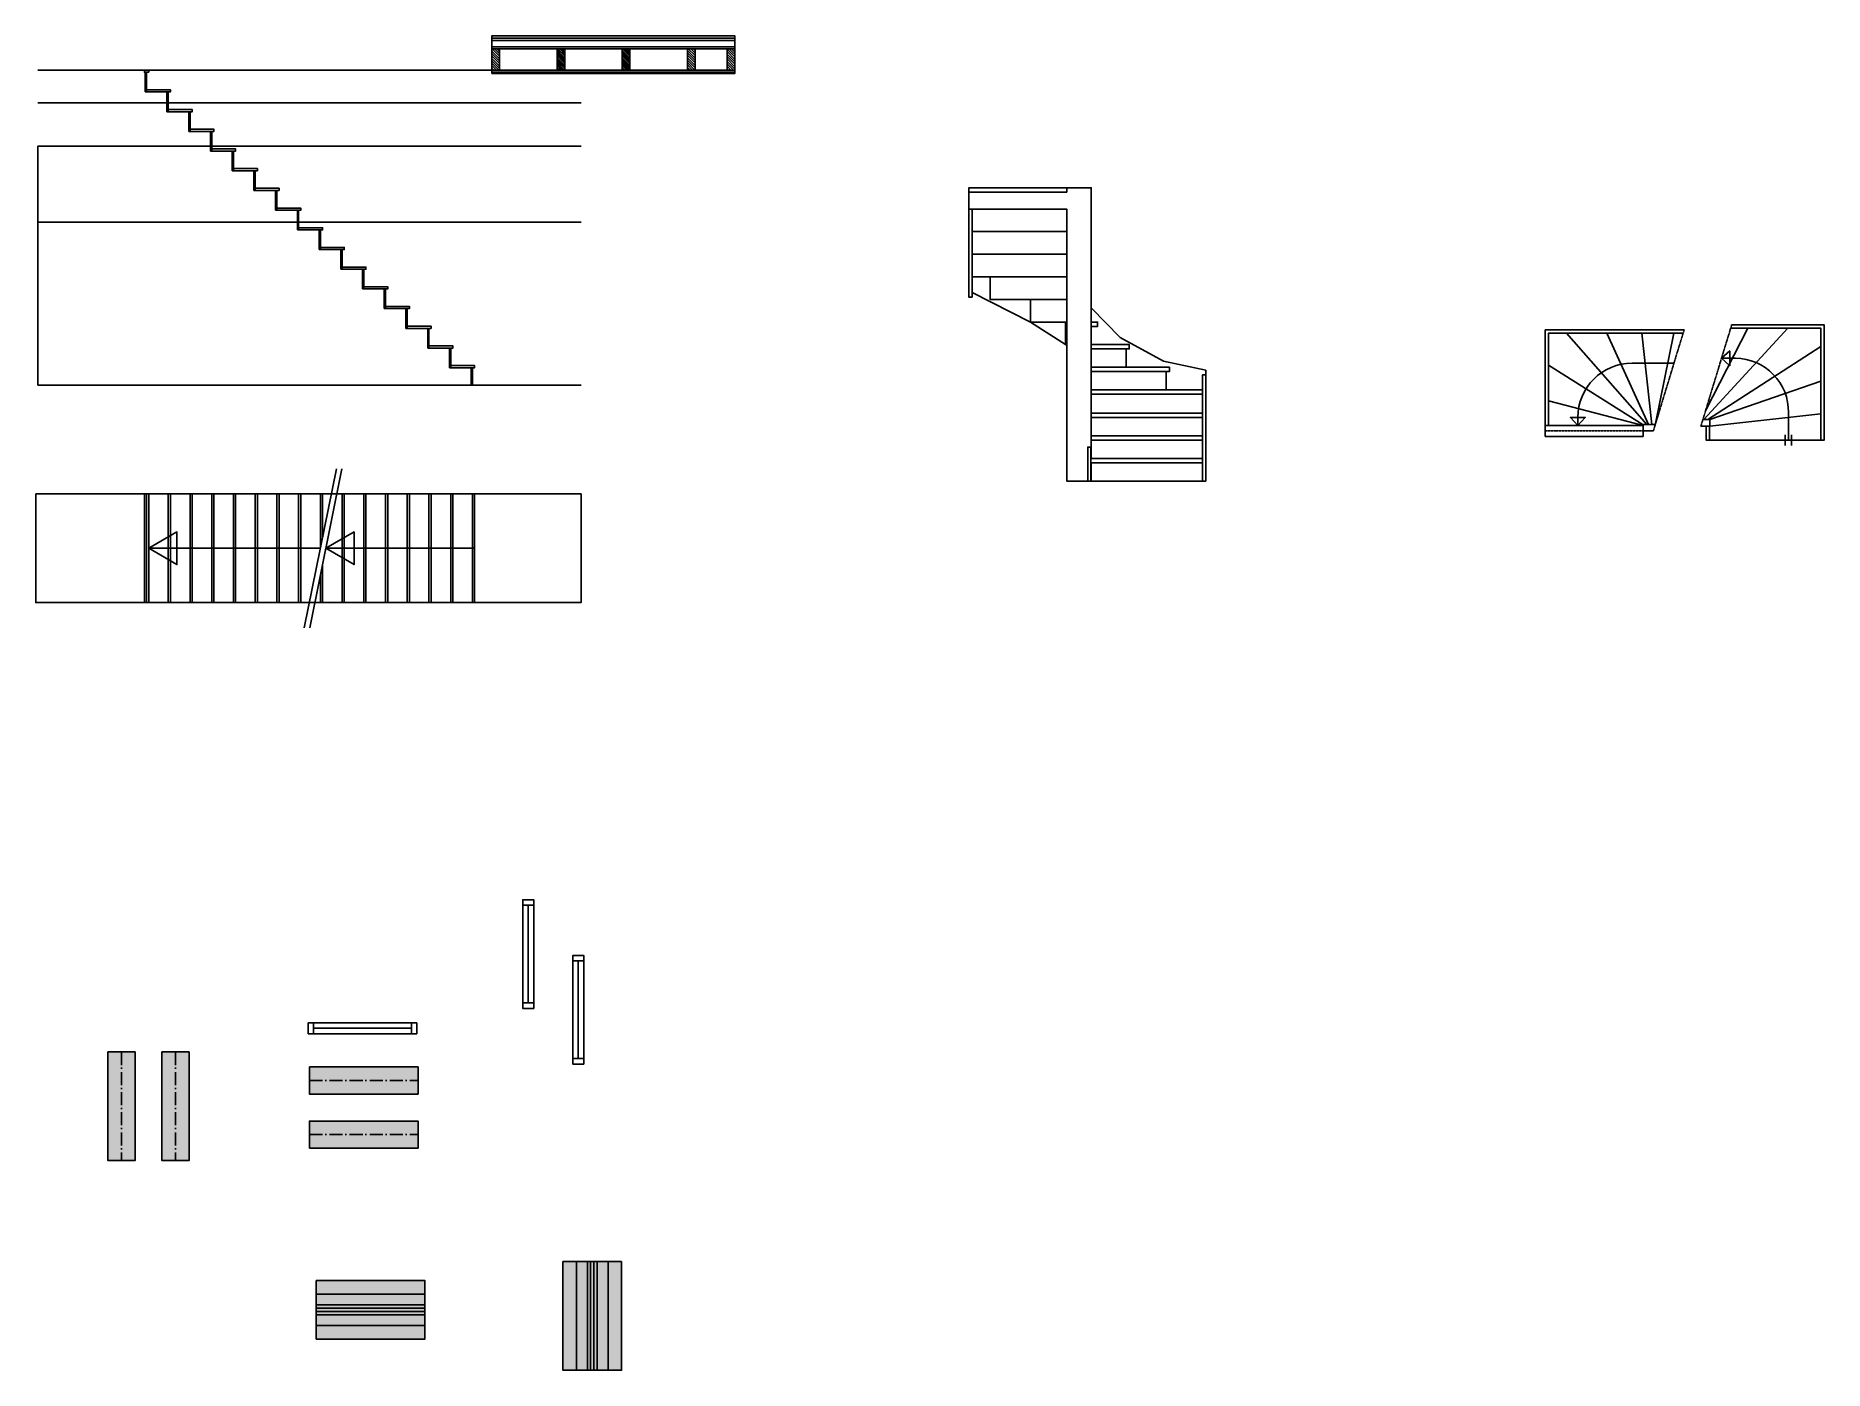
# Model space of a CAD drawing. Header units: millimetres. Extents: x -109306 to 269542, y -22401 to 197206.
# Drawn here: x -19202 to -2738, y 21742 to 34021 of the extents above; entities that cross this region are included whole.
import ezdxf

# ---------------------------------------------------------------- set-up
doc = ezdxf.new("R2010")
doc.units = ezdxf.units.MM
doc.linetypes.add('DASHDOT', pattern=[18.5, 12, -3, 0.5, -3])
doc.linetypes.add('DASHED', pattern=[19.05, 12.7, -6.35])
for name, color, linetype in [('18', 1, 'Continuous'), ('25', 2, 'Continuous'), ('DIMENSION', 1, 'Continuous')]:
    doc.layers.add(name, color=color, linetype=linetype)
pattern_1 = [(135, (13361.541, -33705.206), (-11.22532, -11.22532), [])]
pattern_2 = [(135, (13961.541, -33705.206), (-11.22532, -11.22532), [])]
pattern_3 = [(135, (14561.541, -33705.206), (-11.22532, -11.22532), [])]

# ---------------------------------------------------------------- blocks, each defined once
blk = doc.blocks.new('*U563')
at = {"true_color": 0x000000}
h = blk.add_hatch(color=18, dxfattribs=at)
h.dxf.hatch_style = 1
h.paths.add_polyline_path([(-500, -265), (500, -265), (500, -365), (-500, -365)])
h.paths.add_polyline_path([(-500, 50), (500, 50), (500, -235), (-500, -235)])
at = {"layer": '25'}
for points in [[(-500, 50), (500, 50), (500, -235), (-500, -235)], [(-500, -265), (500, -265), (500, -365), (-500, -365)]]:
    blk.add_lwpolyline(points, close=True, dxfattribs=at)
blk = doc.blocks.new('*U531')
at = {"true_color": 0x000000}
h = blk.add_hatch(color=18, dxfattribs=at)
h.dxf.hatch_style = 1
h.paths.add_polyline_path([(-500, 125), (500, 125), (500, -125), (-500, -125)])
at = {"layer": '25'}
blk.add_lwpolyline([(-500, 125), (500, 125), (500, -125), (-500, -125)], close=True, dxfattribs=at)
at = {"layer": 'DIMENSION', "linetype": 'DASHDOT', "ltscale": 10}
blk.add_lwpolyline([(-500, 0), (500, 0)], dxfattribs=at)
blk = doc.blocks.new('kozijn')
at = {"layer": '25'}
for points in [[(-500, -50), (500, -50), (500, 50), (-500, 50)], [(-450, 50), (-500, 50), (-500, -50), (-450, -50)], [(450, 50), (500, 50), (500, -50), (450, -50)]]:
    blk.add_lwpolyline(points, close=True, dxfattribs=at)
blk.add_lwpolyline([(-450, 0), (450, 0)], dxfattribs=at)
blk = doc.blocks.new('*U558')
at = {"layer": '25'}
for points in [[(-450, 50), (-500, 50), (-500, -50), (-450, -50)], [(500, 50), (-500, 50), (-500, -50), (500, -50)], [(450, 50), (500, 50), (500, -50), (450, -50)]]:
    blk.add_lwpolyline(points, close=True, dxfattribs=at)
blk.add_lwpolyline([(-450, 0), (450, 0)], dxfattribs=at)
blk = doc.blocks.new('*U630')
at = {"layer": '18'}
h = blk.add_hatch(dxfattribs=at)
h.set_pattern_fill('ANSI31', color=1, scale=5, angle=90)
h.set_pattern_definition(pattern_1)
h.paths.add_polyline_path([(-821, 196), (-750, 196), (-750, 0), (-821, 0)])
h = blk.add_hatch(dxfattribs=at)
h.set_pattern_fill('ANSI31', color=1, scale=5, angle=90)
h.set_pattern_definition(pattern_1)
h.paths.add_polyline_path([(-221, 196), (-150, 196), (-150, 0), (-221, 0)])
h = blk.add_hatch(dxfattribs=at)
h.set_pattern_fill('ANSI31', color=1, scale=5, angle=90)
h.set_pattern_definition(pattern_2)
h.paths.add_polyline_path([(-221, 196), (-150, 196), (-150, 0), (-221, 0)])
h = blk.add_hatch(dxfattribs=at)
h.set_pattern_fill('ANSI31', color=1, scale=5, angle=90)
h.set_pattern_definition(pattern_2)
h.paths.add_polyline_path([(379, 196), (450, 196), (450, 0), (379, 0)])
h = blk.add_hatch(dxfattribs=at)
h.set_pattern_fill('ANSI31', color=1, scale=5, angle=90)
h.set_pattern_definition(pattern_3)
h.paths.add_polyline_path([(379, 196), (450, 196), (450, 0), (379, 0)])
h = blk.add_hatch(dxfattribs=at)
h.set_pattern_fill('ANSI31', color=1, scale=5, angle=90)
h.set_pattern_definition(pattern_3)
h.paths.add_polyline_path([(979, 196), (1050, 196), (1050, 0), (979, 0)])
h = blk.add_hatch(dxfattribs=at)
h.set_pattern_fill('ANSI31', color=1, scale=5, angle=90)
h.set_pattern_definition([(135, (14959.574, -33705.206), (-11.22532, -11.22532), [])])
h.paths.add_polyline_path([(1344, 196), (1415, 196), (1415, 0), (1344, 0)])
at = {"layer": '25'}
for points in [[(1415, 294), (-821, 294), (-821, 316), (1415, 316)], [(1415, 274), (-821, 274), (-821, 294), (1415, 294)], [(1415, 214), (-821, 214), (-821, 274), (1415, 274)], [(1415, 196), (-821, 196), (-821, 214), (1415, 214)], [(-821, 196), (-750, 196), (-750, 0), (-821, 0)], [(-821, 0), (1415, 0), (1415, 196), (-821, 196)], [(-221, 196), (-150, 196), (-150, 0), (-221, 0)], [(-221, 196), (-150, 196), (-150, 0), (-221, 0)], [(379, 196), (450, 196), (450, 0), (379, 0)], [(379, 196), (450, 196), (450, 0), (379, 0)], [(979, 196), (1050, 196), (1050, 0), (979, 0)], [(1344, 196), (1415, 196), (1415, 0), (1344, 0)], [(-821, -20), (1415, -20), (1415, 0), (-821, 0)], [(-821, -32), (1415, -32), (1415, -20), (-821, -20)]]:
    blk.add_lwpolyline(points, close=True, dxfattribs=at)
blk = doc.blocks.new('trapbovenzijaanzich')
for points in [[(113, 208), (113, 2700), (-113, 2700), (-113, 2660), (-1013, 2660), (-1013, 2504), (-113, 2504), (-113, 0), (-113, 628)], [(-983, 1735), (-446, 1464), (-125, 1256), (-113, 1248)], [(1167, 977), (1167, 1020), (777, 1103), (379, 1323), (113, 1595)], [(113, 1424), (171, 1424), (171, 1464), (113, 1464)], [(113, 1216), (463, 1216), (463, 1256), (113, 1256)], [(433, 1216), (433, 1048)], [(113, 1008), (832, 1008), (832, 1048), (113, 1048)], [(802, 1008), (802, 840)], [(-113, 0), (113, 0), (113, 168)], [(113, 0), (1137, 0)]]:
    blk.add_lwpolyline(points)
for points in [[(-1013, 2660), (-113, 2660), (-113, 2700), (-1013, 2700)], [(-983, 1692), (-983, 2504), (-1013, 2504), (-1013, 1692)], [(-113, 2504), (-983, 2504), (-983, 2296), (-113, 2296)], [(-113, 2296), (-983, 2296), (-983, 2088), (-113, 2088)], [(-113, 2088), (-983, 2088), (-983, 1880), (-113, 1880)], [(-113, 1880), (-819, 1880), (-819, 1672), (-113, 1672)], [(-113, 1672), (-446, 1672), (-446, 1464), (-113, 1464)], [(-113, 1464), (-125, 1464), (-125, 1256), (-113, 1256)], [(113, 840), (113, 800), (1137, 800), (1137, 840)], [(1167, 0), (1137, 0), (1137, 977), (1167, 977)], [(113, 624), (113, 584), (1137, 584), (1137, 624)], [(113, 416), (113, 376), (1137, 376), (1137, 416)], [(110, 0), (80, 0), (80, 313), (110, 313)], [(110, 208), (110, 168), (1137, 168), (1137, 208)]]:
    blk.add_lwpolyline(points, close=True)

msp = doc.modelspace()

# ---------------------------------------------------------------- linework, layer by layer
for p, q in [((-4505.8, 31008.3), (-4121.3, 31008.3)), ((-3683.5, 31053.7), (-3555, 31053.7)), ((-5005.8, 30434.8), (-5005.8, 30508.3)), ((-16730.2, 28572.5), (-16434.6, 30037.9)), ((-16680.2, 28572.5), (-16384.6, 30037.9))]:
    msp.add_line(p, q)
for points in [[(-14182.4, 33705.2), (-19182.4, 33705.2)], [(-14182.4, 33405.2), (-19182.4, 33405.2)], [(-19182.4, 30805.2), (-19182.4, 33005.2)], [(-14182.4, 33005.2), (-19182.4, 33005.2)], [(-14182.4, 32305.2), (-19182.4, 32305.2)], [(-4037.1, 31284.8), (-5275.8, 31284.8), (-5275.8, 30434.8), (-5305.8, 30434.8), (-5305.8, 31314.8), (-4028, 31314.8)], [(-4371.4, 30444.8), (-5112, 31284.8)], [(-4354.3, 30444.8), (-4739.3, 31284.8)], [(-4323.7, 30444.8), (-4417.4, 31284.8)], [(-4290, 30454.2), (-4121.3, 31284.8)], [(-3846.9, 30490.2), (-3072.8, 31330.2)], [(-3828.7, 30576.7), (-3441.8, 31330.2)], [(-3590.2, 31360.2), (-2738, 31360.2), (-2738, 30300.2), (-3825, 30300.2), (-3825, 30300.2), (-3825, 30300.2), (-3825, 30430.2), (-3825, 30430.2)], [(-3825, 30430.2), (-3795, 30430.2), (-3795, 30300.2), (-2768, 30300.2), (-2768, 31330.2), (-3599.3, 31330.2)], [(-3809.1, 30490.2), (-2768, 31163.2)], [(-4405.8, 30441.5), (-5275.8, 30991.4)], [(-14182.4, 30805.2), (-19182.4, 30805.2)], [(-3792, 30490.2), (-2768, 30843.1)], [(-4405.8, 30434.8), (-5275.8, 30662)], [(-3873.3, 30430.2), (-3792, 30430.2), (-3792, 30490.2), (-3855, 30490.2)], [(-3792, 30430.2), (-2768, 30543.3)], [(-3068, 30300.2), (-3068, 30553.7)], [(-4292.8, 30444.8), (-4405.8, 30444.8), (-4405.8, 30384.8), (-4311.1, 30384.8)], [(-3098, 30350.2), (-3098, 30250.2)], [(-3038, 30350.2), (-3038, 30250.2)], [(-16683.2, 28805.2), (-18202.4, 28805.2), (-18202.4, 29805.2), (-16481.5, 29805.2)], [(-16562.4, 29404.4), (-16562.4, 29805.2), (-16782.4, 29805.2), (-16782.4, 28805.2), (-16683.2, 28805.2)], [(-15162.4, 29805.2), (-15162.4, 28805.2), (-16633.2, 28805.2)], [(-16582.4, 29057.3), (-16582.4, 28805.2), (-16362.4, 28805.2), (-16362.4, 29805.2), (-16431.5, 29805.2)], [(-16481.5, 29805.2), (-16582.4, 29805.2), (-16582.4, 29305.2)], [(-16431.5, 29805.2), (-15162.4, 29805.2)], [(-16633.2, 28805.2), (-16562.4, 28805.2), (-16562.4, 29156.5)]]:
    msp.add_lwpolyline(points)
for points in [[(-18162.4, 33685.2), (-18162.4, 33705.2), (-18202.4, 33705.2), (-18202.4, 33685.2)], [(-18194.4, 33504), (-18182.4, 33504), (-18182.4, 33685.2), (-18194.4, 33685.2)], [(-18182.4, 33504), (-18182.4, 33524), (-17962.4, 33524), (-17962.4, 33504)], [(-17994.4, 33322.7), (-17982.4, 33322.7), (-17982.4, 33504), (-17994.4, 33504)], [(-17982.4, 33322.7), (-17982.4, 33342.7), (-17762.4, 33342.7), (-17762.4, 33322.7)], [(-17794.4, 33141.5), (-17782.4, 33141.5), (-17782.4, 33322.7), (-17794.4, 33322.7)], [(-17782.4, 33141.5), (-17782.4, 33161.5), (-17562.4, 33161.5), (-17562.4, 33141.5)], [(-17594.4, 32960.2), (-17582.4, 32960.2), (-17582.4, 33141.5), (-17594.4, 33141.5)], [(-17582.4, 32960.2), (-17582.4, 32980.2), (-17362.4, 32980.2), (-17362.4, 32960.2)], [(-17394.4, 32779), (-17382.4, 32779), (-17382.4, 32960.2), (-17394.4, 32960.2)], [(-17382.4, 32779), (-17382.4, 32799), (-17162.4, 32799), (-17162.4, 32779)], [(-17194.4, 32597.7), (-17182.4, 32597.7), (-17182.4, 32779), (-17194.4, 32779)], [(-17182.4, 32597.7), (-17182.4, 32617.7), (-16962.4, 32617.7), (-16962.4, 32597.7)], [(-16994.4, 32416.5), (-16982.4, 32416.5), (-16982.4, 32597.7), (-16994.4, 32597.7)], [(-16982.4, 32416.5), (-16982.4, 32436.5), (-16762.4, 32436.5), (-16762.4, 32416.5)], [(-16794.4, 32235.2), (-16782.4, 32235.2), (-16782.4, 32416.5), (-16794.4, 32416.5)], [(-16782.4, 32235.2), (-16782.4, 32255.2), (-16562.4, 32255.2), (-16562.4, 32235.2)], [(-16594.4, 32054), (-16582.4, 32054), (-16582.4, 32235.2), (-16594.4, 32235.2)], [(-16582.4, 32054), (-16582.4, 32074), (-16362.4, 32074), (-16362.4, 32054)], [(-16394.4, 31872.7), (-16382.4, 31872.7), (-16382.4, 32054), (-16394.4, 32054)], [(-16382.4, 31872.7), (-16382.4, 31892.7), (-16162.4, 31892.7), (-16162.4, 31872.7)], [(-16194.4, 31691.5), (-16182.4, 31691.5), (-16182.4, 31872.7), (-16194.4, 31872.7)], [(-16182.4, 31691.5), (-16182.4, 31711.5), (-15962.4, 31711.5), (-15962.4, 31691.5)], [(-15994.4, 31510.2), (-15982.4, 31510.2), (-15982.4, 31691.5), (-15994.4, 31691.5)], [(-15982.4, 31510.2), (-15982.4, 31530.2), (-15762.4, 31530.2), (-15762.4, 31510.2)], [(-15794.4, 31329), (-15782.4, 31329), (-15782.4, 31510.2), (-15794.4, 31510.2)], [(-15782.4, 31329), (-15782.4, 31349), (-15562.4, 31349), (-15562.4, 31329)], [(-15594.4, 31147.7), (-15582.4, 31147.7), (-15582.4, 31329), (-15594.4, 31329)], [(-15582.4, 31147.7), (-15582.4, 31167.7), (-15362.4, 31167.7), (-15362.4, 31147.7)], [(-15394.4, 30966.5), (-15382.4, 30966.5), (-15382.4, 31147.7), (-15394.4, 31147.7)], [(-3683.5, 31053.7), (-3608.5, 31122), (-3608.5, 30985.4)], [(-15382.4, 30966.5), (-15382.4, 30986.5), (-15162.4, 30986.5), (-15162.4, 30966.5)], [(-15194.4, 30805.2), (-15182.4, 30805.2), (-15182.4, 30966.5), (-15194.4, 30966.5)], [(-5005.8, 30434.8), (-4937.5, 30509.8), (-5074.1, 30509.8)], [(-5305.8, 30434.8), (-5305.8, 30334.8), (-4405.8, 30334.8), (-4405.8, 30434.8)], [(-19202.4, 29805.2), (-18202.4, 29805.2), (-18202.4, 28805.2), (-19202.4, 28805.2)], [(-18162.4, 28805.2), (-18162.4, 29805.2), (-18202.4, 29805.2), (-18202.4, 28805.2)], [(-18202.4, 29805.2), (-15162.4, 29805.2), (-15162.4, 28805.2), (-18202.4, 28805.2)], [(-18182.4, 29805.2), (-18182.4, 28805.2), (-17962.4, 28805.2), (-17962.4, 29805.2)], [(-17982.4, 29805.2), (-17982.4, 28805.2), (-17762.4, 28805.2), (-17762.4, 29805.2)], [(-17782.4, 29805.2), (-17782.4, 28805.2), (-17562.4, 28805.2), (-17562.4, 29805.2)], [(-17582.4, 29805.2), (-17582.4, 28805.2), (-17362.4, 28805.2), (-17362.4, 29805.2)], [(-17382.4, 29805.2), (-17382.4, 28805.2), (-17162.4, 28805.2), (-17162.4, 29805.2)], [(-17182.4, 29805.2), (-17182.4, 28805.2), (-16962.4, 28805.2), (-16962.4, 29805.2)], [(-16982.4, 29805.2), (-16982.4, 28805.2), (-16762.4, 28805.2), (-16762.4, 29805.2)], [(-16382.4, 29805.2), (-16382.4, 28805.2), (-16162.4, 28805.2), (-16162.4, 29805.2)], [(-16182.4, 29805.2), (-16182.4, 28805.2), (-15962.4, 28805.2), (-15962.4, 29805.2)], [(-15982.4, 29805.2), (-15982.4, 28805.2), (-15762.4, 28805.2), (-15762.4, 29805.2)], [(-15782.4, 29805.2), (-15782.4, 28805.2), (-15562.4, 28805.2), (-15562.4, 29805.2)], [(-15582.4, 29805.2), (-15582.4, 28805.2), (-15362.4, 28805.2), (-15362.4, 29805.2)], [(-15382.4, 29805.2), (-15382.4, 28805.2), (-15162.4, 28805.2), (-15162.4, 29805.2)], [(-15182.4, 29805.2), (-14182.4, 29805.2), (-14182.4, 28805.2), (-15182.4, 28805.2)]]:
    msp.add_lwpolyline(points, close=True)
at = {"linetype": 'DASHDOT', "ltscale": 0.1}
for points in [[(-4311.1, 30384.8), (-4028, 31314.8)], [(-3873.3, 30430.2), (-3590.2, 31360.2)]]:
    msp.add_lwpolyline(points, dxfattribs=at)
at = {"linetype": 'DASHED', "ltscale": 0.05}
msp.add_lwpolyline([(-4405.8, 30384.8), (-5305.8, 30384.8)], dxfattribs=at)
for centre, radius, start, end in [((-4505.8, 30508.3), 500, 90, 180), ((-3556.9, 30564.6), 489, 358.71634, 89.77443)]:
    msp.add_arc(centre, radius, start, end)
at = {"layer": '18'}
for points in [[(-18162.4, 29305.2), (-17902.6, 29455.2), (-17902.6, 29155.2), (-18162.4, 29305.2)], [(-16532.4, 29305.2), (-16272.6, 29455.2), (-16272.6, 29155.2), (-16532.4, 29305.2)], [(-16582.4, 29305.2), (-18162.4, 29305.2)], [(-15162.4, 29305.2), (-16532.4, 29305.2)]]:
    msp.add_lwpolyline(points, dxfattribs=at)

# ---------------------------------------------------------------- block references
for name, p in [('trapbovenzijaanzich', (-9598.7, 29923.3)), ('kozijn', (-16194.6, 24888.5)), ('*U531', (-16182.9, 24407.7)), ('*U563', (-16121.9, 22517.6))]:
    msp.add_blockref(name, p)
for name, p, rotation in [('*U558', (-14668.7, 25571.2), 270), ('kozijn', (-14208.1, 25059.4), 90), ('*U531', (-17915.7, 24170.4), 270), ('*U563', (-13859.1, 22242), 270)]:
    msp.add_blockref(name, p, dxfattribs=dict(rotation=rotation))
at = {"xscale": -1}
for name, p, rotation in [('*U531', (-18413.4, 24170.4), 90), ('*U531', (-16182.9, 23910.1), 180), ('*U563', (-14299.2, 22242), 90), ('*U563', (-16121.9, 22077.5), 180)]:
    msp.add_blockref(name, p, dxfattribs=dict(at, rotation=rotation))
at = {"layer": '25'}
msp.add_blockref('*U630', (-14182.4, 33705.2), dxfattribs=at)

doc.saveas('drawing.dxf')
